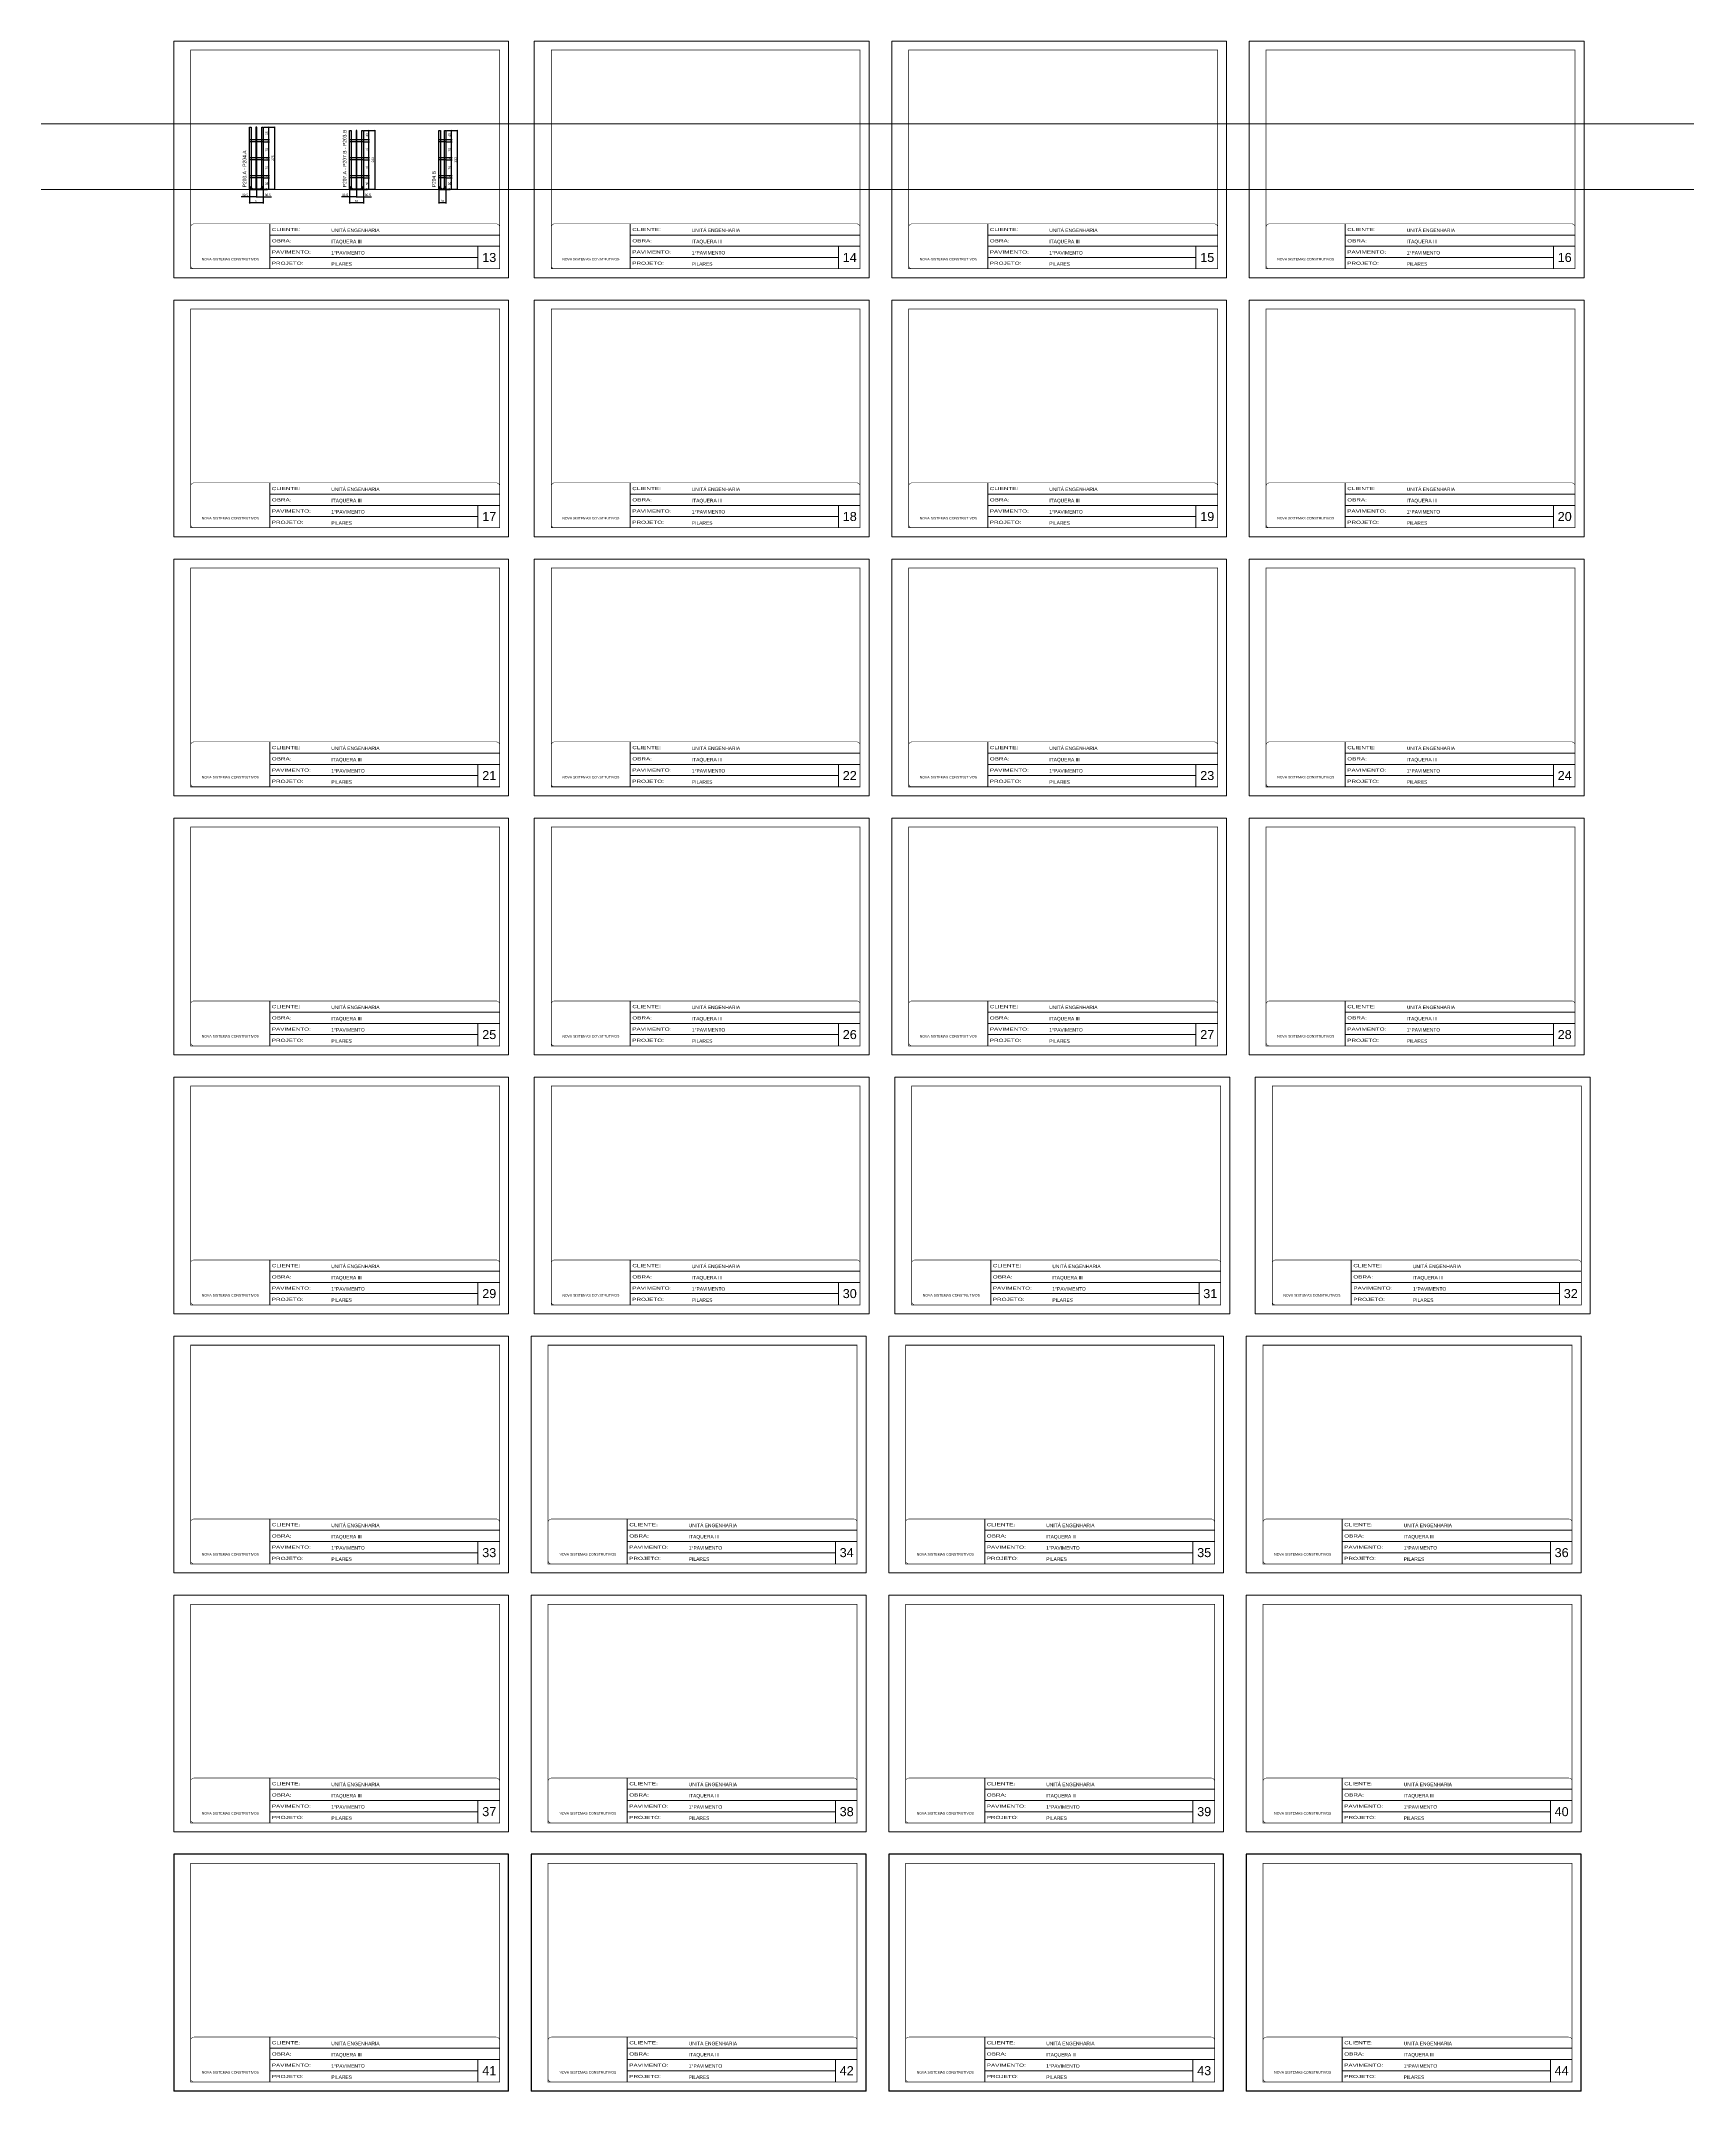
# Model space of a CAD drawing. Extents: x 2296 to 12463, y 760 to 16806.
# Drawn here: x 2296 to 9626, y 4205 to 13295 of the extents above; entities that cross this region are included whole.
import ezdxf

# ---------------------------------------------------------------- set-up
doc = ezdxf.new("R2010")
doc.units = 0
doc.linetypes.add('CONTINUO', pattern=[0])
doc.linetypes.add('DASHED', pattern=[0.75, 0.5, -0.25])
for name, color, linetype, lineweight in [('CARIMBO', 255, 'Continuous', 9), ('Folhas', 255, 'Continuous', 9), ('SARRAFO DE PRESSAO', 251, 'DASHED', 9)]:
    doc.layers.add(name, color=color, linetype=linetype, lineweight=lineweight)
for name, color, linetype in [('COTA', 241, 'Continuous'), ('NOMENCLATURA', 7, 'Continuous'), ('SARR_2.2x10', 60, 'Continuous'), ('SARR_2.2x7', 40, 'Continuous'), ('SARR_3.5x7', 81, 'Continuous'), ('SARR_7x7', 40, 'Continuous')]:
    doc.layers.add(name, color=color, linetype=linetype)
doc.layers.add('Laje_Perimetro', color=7, linetype='Continuous', plot=False)
doc.styles.add('ARIAL', font='arial.ttf')
doc.styles.add('ARIAL_NARROW', font='ARIALN.TTF', dxfattribs={"height": 0.2})
doc.styles.add('COTA TECNICA', font='techl___.ttf', dxfattribs={"height": 10})
doc.styles.add('Tecnologia', font='')
doc.styles.get('Tecnologia').set_extended_font_data('Forgotten Futurist')
doc.dimstyles.new('PAINEL', dxfattribs={"dimtxt": 10, "dimasz": 3, "dimexe": 3, "dimexo": 3, "dimgap": 3, "dimtad": 1, "dimdec": 1, "dimzin": 12, "dimdsep": 46, "dimtxsty": 'COTA TECNICA', "dimblk1": 'OBLIQUE', "dimblk2": 'OBLIQUE', "dimsah": 1, "dimcen": 0.9, "dimclrd": 4, "dimclre": 4, "dimclrt": 240, "dimadec": 1, "dimazin": 3, "dimtfac": 1, "dimtdec": 1, "dimtmove": 0, "dimatfit": 3, "dimfxl": 1, "dimtolj": 1, "dimtzin": 12, "dimarcsym": 0})
pattern_1 = [(0, (37233.1542, 22002.8548), (0, 3.4925), [2.54, -0.9525]), (90, (37233.1542, 22002.8548), (-3.4925, 2e-16), [2.54, -0.9525])]
pattern_2 = [(0, (37072.1342, 22002.8548), (0, 3.4925), [2.54, -0.9525]), (90, (37072.1342, 22002.8548), (-3.4925, 2e-16), [2.54, -0.9525])]
pattern_3 = [(0, (37599.2187, 22002.8548), (0, 3.4925), [2.54, -0.9525]), (90, (37599.2187, 22002.8548), (-3.4925, 2e-16), [2.54, -0.9525])]
pattern_4 = [(0, (37468.1987, 22002.8548), (0, 3.4925), [2.54, -0.9525]), (90, (37468.1987, 22002.8548), (-3.4925, 2e-16), [2.54, -0.9525])]
pattern_5 = [(0, (36789.206, 22002.8548), (0, 3.4925), [2.54, -0.9525]), (90, (36789.206, 22002.8548), (-3.4925, 2e-16), [2.54, -0.9525])]
pattern_6 = [(0, (36628.186, 22002.8548), (0, 3.4925), [2.54, -0.9525]), (90, (36628.186, 22002.8548), (-3.4925, 2e-16), [2.54, -0.9525])]

# ---------------------------------------------------------------- blocks, each defined once
blk = doc.blocks.new('9999999999')
at = {"color": 30, "linetype": 'CONTINUO'}
for p, q in [((98564.6, 34230.2), (98564.6, 34429.4)), ((98564.6, 34379.6), (99584, 34379.6)), ((98564.6, 34329.8), (99488, 34329.8)), ((98564.6, 34280), (99488, 34280)), ((99584, 34329.8), (99488, 34329.8)), ((99488, 34329.8), (99488, 34230.2))]:
    blk.add_line(p, q, dxfattribs=at)
at = {"color": 30, "linetype": 'CONTINUO', "const_width": 2}
blk.add_lwpolyline([(99584, 34230.2), (99584, 34414.4, 0.414214), (99569, 34429.4), (98229, 34429.4, 0.414214), (98214, 34414.4), (98214, 34245.2, 0.414214), (98229, 34230.2), (99584, 34230.2)], format="xyb", dxfattribs=at)
at = {"layer": 'Folhas'}
blk.add_lwpolyline([(98139, 34190.2), (99624, 34190.2), (99624, 35240.2), (98139, 35240.2)], close=True, dxfattribs=at)
at = {"layer": 'Folhas', "color": 30, "const_width": 3}
blk.add_lwpolyline([(98214, 34230.2), (99584, 34230.2), (99584, 35200.2), (98214, 35200.2)], close=True, dxfattribs=at)
at = {"color": 7, "linetype": 'Continuous', "ltscale": 5, "style": 'ARIAL'}
for s, height, p in [('UNITÁ ENGENHARIA', 15.483, (98837.7, 34393.1)), ('NOVA SISTEMAS CONSTRUTIVOS', 11.059, (98263.2, 34267.2)), ('1°PAVIMENTO', 15.483, (98837.7, 34293.5)), ('ITAQUERA III', 15.483, (98837.7, 34343.3)), ('PILARES', 15.48, (98837.7, 34243.7))]:
    blk.add_text(s, height=height, dxfattribs=at).set_placement(p)
at = {"layer": 'Folhas', "color": 7, "style": 'Tecnologia', "width": 1.5}
for s, p in [('OBRA:', (98573.7, 34347.3)), ('CLIENTE:', (98573.7, 34397.2)), ('PAVIMENTO:', (98573.7, 34297.5)), ('PROJETO:', (98573.7, 34247.7))]:
    blk.add_text(s, height=14, dxfattribs=at).set_placement(p)
blk = doc.blocks.new('_Oblique')
at = {"color": 0, "linetype": 'ByBlock', "lineweight": -2}
blk.add_line((-0.5, -0.5), (0.5, 0.5), dxfattribs=at)
blk = doc.blocks.new('*D1944')
at = {"layer": 'COTA', "color": 4, "lineweight": -2, "transparency": 16777216}
for p, q in [((3728.8, 12638.6), (3743.8, 12638.6)), ((3728.8, 12636.5), (3743.8, 12636.5)), ((3740.8, 12638.6), (3740.8, 12641.6)), ((3740.8, 12638.6), (3740.8, 12636.5)), ((3740.8, 12636.5), (3740.8, 12633.5))]:
    blk.add_line(p, q, dxfattribs=at)
at = {"layer": 'Defpoints', "color": 0, "transparency": 16777216}
for p in [(3725.8, 12638.6), (3725.8, 12636.5), (3740.8, 12636.5)]:
    blk.add_point(p, dxfattribs=at)
at = {"layer": 'COTA', "color": 4, "lineweight": -2, "transparency": 16777216, "xscale": 3, "yscale": 3, "zscale": 3}
for p, rotation in [((3740.8, 12638.6), 270), ((3740.8, 12636.5), 90)]:
    blk.add_blockref('_Oblique', p, dxfattribs=dict(at, rotation=rotation))
blk = doc.blocks.new('*D1945')
at = {"layer": 'COTA', "color": 4, "lineweight": -2, "transparency": 16777216}
for p, q in [((3728.8, 12688.7), (3752.9, 12688.7)), ((3728.8, 12638.7), (3752.9, 12638.7)), ((3749.9, 12638.7), (3749.9, 12688.7))]:
    blk.add_line(p, q, dxfattribs=at)
at = {"layer": 'Defpoints', "color": 0, "transparency": 16777216}
for p in [(3725.8, 12688.7), (3725.8, 12638.7), (3749.9, 12688.7)]:
    blk.add_point(p, dxfattribs=at)
at = {"layer": 'COTA', "color": 4, "lineweight": -2, "transparency": 16777216, "xscale": 3, "yscale": 3, "zscale": 3}
for p, rotation in [((3749.9, 12688.7), 90), ((3749.9, 12638.7), 270)]:
    blk.add_blockref('_Oblique', p, dxfattribs=dict(at, rotation=rotation))
at = {"layer": 'COTA', "color": 240, "transparency": 16777216, "insert": (3741.8, 12663.7), "char_height": 10, "attachment_point": 5, "rotation": 90, "style": 'COTA TECNICA'}
blk.add_mtext('\\A1;50', dxfattribs=at)
blk = doc.blocks.new('*D1946')
at = {"layer": 'COTA', "color": 4, "lineweight": -2, "transparency": 16777216}
for p, q in [((3728.8, 12698.7), (3752.9, 12698.7)), ((3728.8, 12688.7), (3752.9, 12688.7)), ((3749.9, 12688.7), (3749.9, 12698.7))]:
    blk.add_line(p, q, dxfattribs=at)
at = {"layer": 'Defpoints', "color": 0, "transparency": 16777216}
for p in [(3725.8, 12698.7), (3725.8, 12688.7), (3749.9, 12698.7)]:
    blk.add_point(p, dxfattribs=at)
at = {"layer": 'COTA', "color": 4, "lineweight": -2, "transparency": 16777216, "xscale": 3, "yscale": 3, "zscale": 3}
for p, rotation in [((3749.9, 12698.7), 90), ((3749.9, 12688.7), 270)]:
    blk.add_blockref('_Oblique', p, dxfattribs=dict(at, rotation=rotation))
at = {"layer": 'COTA', "color": 240, "transparency": 16777216, "insert": (3741.8, 12693.7), "char_height": 10, "attachment_point": 5, "rotation": 90, "style": 'COTA TECNICA'}
blk.add_mtext('\\A1;10', dxfattribs=at)
blk = doc.blocks.new('*D1947')
at = {"layer": 'COTA', "color": 4, "lineweight": -2, "transparency": 16777216}
for p, q in [((3728.8, 12768.7), (3752.9, 12768.7)), ((3749.9, 12698.7), (3749.9, 12768.7)), ((3731.8, 12698.7), (3752.9, 12698.7))]:
    blk.add_line(p, q, dxfattribs=at)
at = {"layer": 'Defpoints', "color": 0, "transparency": 16777216}
for p in [(3725.8, 12768.7), (3749.9, 12768.7), (3728.8, 12698.7)]:
    blk.add_point(p, dxfattribs=at)
at = {"layer": 'COTA', "color": 4, "lineweight": -2, "transparency": 16777216, "xscale": 3, "yscale": 3, "zscale": 3}
for p, rotation in [((3749.9, 12768.7), 90), ((3749.9, 12698.7), 270)]:
    blk.add_blockref('_Oblique', p, dxfattribs=dict(at, rotation=rotation))
at = {"layer": 'COTA', "color": 240, "transparency": 16777216, "insert": (3741.8, 12733.7), "char_height": 10, "attachment_point": 5, "rotation": 90, "style": 'COTA TECNICA'}
blk.add_mtext('\\A1;70', dxfattribs=at)
blk = doc.blocks.new('*D1948')
at = {"layer": 'COTA', "color": 4, "lineweight": -2, "transparency": 16777216}
for p, q in [((3728.8, 12778.7), (3752.9, 12778.7)), ((3728.8, 12768.7), (3752.9, 12768.7)), ((3749.9, 12768.7), (3749.9, 12778.7))]:
    blk.add_line(p, q, dxfattribs=at)
at = {"layer": 'Defpoints', "color": 0, "transparency": 16777216}
for p in [(3725.8, 12778.7), (3725.8, 12768.7), (3749.9, 12778.7)]:
    blk.add_point(p, dxfattribs=at)
at = {"layer": 'COTA', "color": 4, "lineweight": -2, "transparency": 16777216, "xscale": 3, "yscale": 3, "zscale": 3}
for p, rotation in [((3749.9, 12778.7), 90), ((3749.9, 12768.7), 270)]:
    blk.add_blockref('_Oblique', p, dxfattribs=dict(at, rotation=rotation))
at = {"layer": 'COTA', "color": 240, "transparency": 16777216, "insert": (3741.8, 12773.7), "char_height": 10, "attachment_point": 5, "rotation": 90, "style": 'COTA TECNICA'}
blk.add_mtext('\\A1;10', dxfattribs=at)
blk = doc.blocks.new('*D1949')
at = {"layer": 'COTA', "color": 4, "linetype": 'ByBlock', "lineweight": -2, "transparency": 16777216}
for p, q in [((3728.8, 12898.7), (3779, 12898.7)), ((3776, 12898.7), (3776, 12638.7)), ((3728.8, 12638.7), (3779, 12638.7))]:
    blk.add_line(p, q, dxfattribs=at)
at = {"layer": 'Defpoints', "color": 0, "linetype": 'ByBlock', "transparency": 16777216}
for p in [(3725.8, 12898.7), (3725.8, 12638.7), (3776, 12638.7)]:
    blk.add_point(p, dxfattribs=at)
at = {"layer": 'COTA', "color": 4, "linetype": 'ByBlock', "lineweight": -2, "transparency": 16777216, "xscale": 3, "yscale": 3, "zscale": 3}
for p, rotation in [((3776, 12898.7), 90), ((3776, 12638.7), 270)]:
    blk.add_blockref('_Oblique', p, dxfattribs=dict(at, rotation=rotation))
at = {"layer": 'COTA', "color": 240, "linetype": 'ByBlock', "transparency": 16777216, "insert": (3767.9, 12768.7), "char_height": 10, "attachment_point": 5, "rotation": 90, "style": 'COTA TECNICA'}
blk.add_mtext('\\A1;260', dxfattribs=at)
blk = doc.blocks.new('*D1952')
at = {"layer": 'COTA', "color": 4, "linetype": 'ByBlock', "lineweight": -2, "transparency": 16777216}
for p, q in [((3664.8, 12633.5), (3664.8, 12574.8)), ((3725.8, 12577.8), (3664.8, 12577.8)), ((3725.8, 12633.5), (3725.8, 12574.8))]:
    blk.add_line(p, q, dxfattribs=at)
at = {"layer": 'Defpoints', "color": 0, "linetype": 'ByBlock', "transparency": 16777216}
for p in [(3664.8, 12636.5), (3725.8, 12636.5), (3664.8, 12577.8)]:
    blk.add_point(p, dxfattribs=at)
at = {"layer": 'COTA', "color": 4, "linetype": 'ByBlock', "lineweight": -2, "transparency": 16777216, "xscale": 3, "yscale": 3, "zscale": 3, "rotation": 180}
blk.add_blockref('_Oblique', (3664.8, 12577.8), dxfattribs=at)
at = {"layer": 'COTA', "color": 4, "linetype": 'ByBlock', "lineweight": -2, "transparency": 16777216, "xscale": 3, "yscale": 3, "zscale": 3}
blk.add_blockref('_Oblique', (3725.8, 12577.8), dxfattribs=at)
at = {"layer": 'COTA', "color": 240, "linetype": 'ByBlock', "transparency": 16777216, "insert": (3695.3, 12585.9), "char_height": 10, "attachment_point": 5, "style": 'COTA TECNICA'}
blk.add_mtext('\\A1;61', dxfattribs=at)
blk = doc.blocks.new('*D1953')
at = {"layer": 'COTA', "color": 4, "linetype": 'ByBlock', "lineweight": -2, "transparency": 16777216}
for p, q in [((3695.3, 12635.7), (3695.3, 12601.7)), ((3695.3, 12604.7), (3725.8, 12604.7)), ((3725.8, 12633.5), (3725.8, 12601.7)), ((3725.8, 12604.7), (3762.4, 12604.7))]:
    blk.add_line(p, q, dxfattribs=at)
at = {"layer": 'Defpoints', "color": 0, "linetype": 'ByBlock', "transparency": 16777216}
for p in [(3695.3, 12638.7), (3725.8, 12636.5), (3725.8, 12604.7)]:
    blk.add_point(p, dxfattribs=at)
at = {"layer": 'COTA', "color": 4, "linetype": 'ByBlock', "lineweight": -2, "transparency": 16777216, "xscale": 3, "yscale": 3, "zscale": 3, "rotation": 180}
blk.add_blockref('_Oblique', (3695.3, 12604.7), dxfattribs=at)
at = {"layer": 'COTA', "color": 4, "linetype": 'ByBlock', "lineweight": -2, "transparency": 16777216, "xscale": 3, "yscale": 3, "zscale": 3}
blk.add_blockref('_Oblique', (3725.8, 12604.7), dxfattribs=at)
at = {"layer": 'COTA', "color": 240, "linetype": 'ByBlock', "transparency": 16777216, "insert": (3745.6, 12612.9), "char_height": 10, "attachment_point": 5, "style": 'COTA TECNICA'}
blk.add_mtext('\\A1;30.5', dxfattribs=at)
blk = doc.blocks.new('*D1954')
at = {"layer": 'COTA', "color": 4, "linetype": 'ByBlock', "lineweight": -2, "transparency": 16777216}
for p, q in [((3728.9, 12858.7), (3752.9, 12858.7)), ((3728.9, 12848.7), (3752.9, 12848.7)), ((3749.9, 12848.7), (3749.9, 12858.7))]:
    blk.add_line(p, q, dxfattribs=at)
at = {"layer": 'Defpoints', "color": 0, "linetype": 'ByBlock', "transparency": 16777216}
for p in [(3725.9, 12858.7), (3725.9, 12848.7), (3749.9, 12858.7)]:
    blk.add_point(p, dxfattribs=at)
at = {"layer": 'COTA', "color": 4, "linetype": 'ByBlock', "lineweight": -2, "transparency": 16777216, "xscale": 3, "yscale": 3, "zscale": 3}
for p, rotation in [((3749.9, 12858.7), 90), ((3749.9, 12848.7), 270)]:
    blk.add_blockref('_Oblique', p, dxfattribs=dict(at, rotation=rotation))
at = {"layer": 'COTA', "color": 240, "linetype": 'ByBlock', "transparency": 16777216, "insert": (3741.8, 12853.7), "char_height": 10, "attachment_point": 5, "rotation": 90, "style": 'COTA TECNICA'}
blk.add_mtext('\\A1;10', dxfattribs=at)
blk = doc.blocks.new('*D1950')
at = {"layer": 'COTA', "color": 4, "lineweight": -2, "transparency": 16777216}
for p, q in [((3695.3, 12635.7), (3695.3, 12601.7)), ((3664.8, 12604.7), (3628.2, 12604.7)), ((3664.8, 12633.5), (3664.8, 12601.7)), ((3695.3, 12604.7), (3664.8, 12604.7))]:
    blk.add_line(p, q, dxfattribs=at)
at = {"layer": 'Defpoints', "color": 0, "transparency": 16777216}
for p in [(3664.8, 12636.5), (3695.3, 12638.7), (3664.8, 12604.7)]:
    blk.add_point(p, dxfattribs=at)
at = {"layer": 'COTA', "color": 4, "lineweight": -2, "transparency": 16777216, "xscale": 3, "yscale": 3, "zscale": 3, "rotation": 180}
blk.add_blockref('_Oblique', (3664.8, 12604.7), dxfattribs=at)
at = {"layer": 'COTA', "color": 4, "lineweight": -2, "transparency": 16777216, "xscale": 3, "yscale": 3, "zscale": 3}
blk.add_blockref('_Oblique', (3695.3, 12604.7), dxfattribs=at)
at = {"layer": 'COTA', "color": 240, "transparency": 16777216, "insert": (3645, 12612.9), "char_height": 10, "attachment_point": 5, "style": 'COTA TECNICA'}
blk.add_mtext('\\A1;30.5', dxfattribs=at)
blk = doc.blocks.new('*D1943')
at = {"layer": 'COTA', "color": 4, "lineweight": -2, "transparency": 16777216}
for p, q in [((3728.9, 12848.7), (3752.9, 12848.7)), ((3749.9, 12778.7), (3749.9, 12848.7)), ((3728.8, 12778.7), (3752.9, 12778.7))]:
    blk.add_line(p, q, dxfattribs=at)
at = {"layer": 'Defpoints', "color": 0, "transparency": 16777216}
for p in [(3725.9, 12848.7), (3749.9, 12848.7), (3725.8, 12778.7)]:
    blk.add_point(p, dxfattribs=at)
at = {"layer": 'COTA', "color": 4, "lineweight": -2, "transparency": 16777216, "xscale": 3, "yscale": 3, "zscale": 3}
for p, rotation in [((3749.9, 12848.7), 90), ((3749.9, 12778.7), 270)]:
    blk.add_blockref('_Oblique', p, dxfattribs=dict(at, rotation=rotation))
at = {"layer": 'COTA', "color": 240, "transparency": 16777216, "insert": (3741.8, 12813.7), "char_height": 10, "attachment_point": 5, "rotation": 90, "style": 'COTA TECNICA'}
blk.add_mtext('\\A1;70', dxfattribs=at)
blk = doc.blocks.new('*D1951')
at = {"layer": 'COTA', "color": 4, "lineweight": -2, "transparency": 16777216}
for p, q in [((3728.8, 12898.7), (3752.9, 12898.7)), ((3728.9, 12858.7), (3752.9, 12858.7)), ((3749.9, 12858.7), (3749.9, 12898.7))]:
    blk.add_line(p, q, dxfattribs=at)
at = {"layer": 'Defpoints', "color": 0, "transparency": 16777216}
for p in [(3725.8, 12898.7), (3725.9, 12858.7), (3749.9, 12898.7)]:
    blk.add_point(p, dxfattribs=at)
at = {"layer": 'COTA', "color": 4, "lineweight": -2, "transparency": 16777216, "xscale": 3, "yscale": 3, "zscale": 3}
for p, rotation in [((3749.9, 12898.7), 90), ((3749.9, 12858.7), 270)]:
    blk.add_blockref('_Oblique', p, dxfattribs=dict(at, rotation=rotation))
at = {"layer": 'COTA', "color": 240, "transparency": 16777216, "insert": (3741.8, 12878.7), "char_height": 10, "attachment_point": 5, "rotation": 90, "style": 'COTA TECNICA'}
blk.add_mtext('\\A1;40', dxfattribs=at)
blk = doc.blocks.new('*D1955')
at = {"layer": 'COTA', "color": 4, "lineweight": -2, "transparency": 16777216}
for p, q in [((4094.9, 12638.6), (4109.9, 12638.6)), ((4094.9, 12636.5), (4109.9, 12636.5)), ((4106.9, 12638.6), (4106.9, 12641.6)), ((4106.9, 12638.6), (4106.9, 12636.5)), ((4106.9, 12636.5), (4106.9, 12633.5))]:
    blk.add_line(p, q, dxfattribs=at)
at = {"layer": 'Defpoints', "color": 0, "transparency": 16777216}
for p in [(4091.9, 12638.6), (4091.9, 12636.5), (4106.9, 12636.5)]:
    blk.add_point(p, dxfattribs=at)
at = {"layer": 'COTA', "color": 4, "lineweight": -2, "transparency": 16777216, "xscale": 3, "yscale": 3, "zscale": 3}
for p, rotation in [((4106.9, 12638.6), 270), ((4106.9, 12636.5), 90)]:
    blk.add_blockref('_Oblique', p, dxfattribs=dict(at, rotation=rotation))
blk = doc.blocks.new('*D1956')
at = {"layer": 'COTA', "color": 4, "lineweight": -2, "transparency": 16777216}
for p, q in [((4094.9, 12688.7), (4119, 12688.7)), ((4094.9, 12638.7), (4119, 12638.7)), ((4116, 12638.7), (4116, 12688.7))]:
    blk.add_line(p, q, dxfattribs=at)
at = {"layer": 'Defpoints', "color": 0, "transparency": 16777216}
for p in [(4091.9, 12688.7), (4091.9, 12638.7), (4116, 12688.7)]:
    blk.add_point(p, dxfattribs=at)
at = {"layer": 'COTA', "color": 4, "lineweight": -2, "transparency": 16777216, "xscale": 3, "yscale": 3, "zscale": 3}
for p, rotation in [((4116, 12688.7), 90), ((4116, 12638.7), 270)]:
    blk.add_blockref('_Oblique', p, dxfattribs=dict(at, rotation=rotation))
at = {"layer": 'COTA', "color": 240, "transparency": 16777216, "insert": (4107.9, 12663.7), "char_height": 10, "attachment_point": 5, "rotation": 90, "style": 'COTA TECNICA'}
blk.add_mtext('\\A1;50', dxfattribs=at)
blk = doc.blocks.new('*D1957')
at = {"layer": 'COTA', "color": 4, "lineweight": -2, "transparency": 16777216}
for p, q in [((4094.9, 12698.7), (4119, 12698.7)), ((4094.9, 12688.7), (4119, 12688.7)), ((4116, 12688.7), (4116, 12698.7))]:
    blk.add_line(p, q, dxfattribs=at)
at = {"layer": 'Defpoints', "color": 0, "transparency": 16777216}
for p in [(4091.9, 12698.7), (4091.9, 12688.7), (4116, 12698.7)]:
    blk.add_point(p, dxfattribs=at)
at = {"layer": 'COTA', "color": 4, "lineweight": -2, "transparency": 16777216, "xscale": 3, "yscale": 3, "zscale": 3}
for p, rotation in [((4116, 12698.7), 90), ((4116, 12688.7), 270)]:
    blk.add_blockref('_Oblique', p, dxfattribs=dict(at, rotation=rotation))
at = {"layer": 'COTA', "color": 240, "transparency": 16777216, "insert": (4107.9, 12693.7), "char_height": 10, "attachment_point": 5, "rotation": 90, "style": 'COTA TECNICA'}
blk.add_mtext('\\A1;10', dxfattribs=at)
blk = doc.blocks.new('*D1958')
at = {"layer": 'COTA', "color": 4, "lineweight": -2, "transparency": 16777216}
for p, q in [((4094.9, 12768.7), (4119, 12768.7)), ((4116, 12698.7), (4116, 12768.7)), ((4097.9, 12698.7), (4119, 12698.7))]:
    blk.add_line(p, q, dxfattribs=at)
at = {"layer": 'Defpoints', "color": 0, "transparency": 16777216}
for p in [(4091.9, 12768.7), (4116, 12768.7), (4094.9, 12698.7)]:
    blk.add_point(p, dxfattribs=at)
at = {"layer": 'COTA', "color": 4, "lineweight": -2, "transparency": 16777216, "xscale": 3, "yscale": 3, "zscale": 3}
for p, rotation in [((4116, 12768.7), 90), ((4116, 12698.7), 270)]:
    blk.add_blockref('_Oblique', p, dxfattribs=dict(at, rotation=rotation))
at = {"layer": 'COTA', "color": 240, "transparency": 16777216, "insert": (4107.9, 12733.7), "char_height": 10, "attachment_point": 5, "rotation": 90, "style": 'COTA TECNICA'}
blk.add_mtext('\\A1;70', dxfattribs=at)
blk = doc.blocks.new('*D1959')
at = {"layer": 'COTA', "color": 4, "lineweight": -2, "transparency": 16777216}
for p, q in [((4094.9, 12778.7), (4119, 12778.7)), ((4094.9, 12768.7), (4119, 12768.7)), ((4116, 12768.7), (4116, 12778.7))]:
    blk.add_line(p, q, dxfattribs=at)
at = {"layer": 'Defpoints', "color": 0, "transparency": 16777216}
for p in [(4091.9, 12778.7), (4091.9, 12768.7), (4116, 12778.7)]:
    blk.add_point(p, dxfattribs=at)
at = {"layer": 'COTA', "color": 4, "lineweight": -2, "transparency": 16777216, "xscale": 3, "yscale": 3, "zscale": 3}
for p, rotation in [((4116, 12778.7), 90), ((4116, 12768.7), 270)]:
    blk.add_blockref('_Oblique', p, dxfattribs=dict(at, rotation=rotation))
at = {"layer": 'COTA', "color": 240, "transparency": 16777216, "insert": (4107.9, 12773.7), "char_height": 10, "attachment_point": 5, "rotation": 90, "style": 'COTA TECNICA'}
blk.add_mtext('\\A1;10', dxfattribs=at)
blk = doc.blocks.new('*D1960')
at = {"layer": 'COTA', "color": 4, "linetype": 'ByBlock', "lineweight": -2, "transparency": 16777216}
for p, q in [((4094.9, 12898.7), (4145, 12898.7)), ((4142, 12898.7), (4142, 12638.7)), ((4094.9, 12638.7), (4145, 12638.7))]:
    blk.add_line(p, q, dxfattribs=at)
at = {"layer": 'Defpoints', "color": 0, "linetype": 'ByBlock', "transparency": 16777216}
for p in [(4091.9, 12898.7), (4091.9, 12638.7), (4142, 12638.7)]:
    blk.add_point(p, dxfattribs=at)
at = {"layer": 'COTA', "color": 4, "linetype": 'ByBlock', "lineweight": -2, "transparency": 16777216, "xscale": 3, "yscale": 3, "zscale": 3}
for p, rotation in [((4142, 12898.7), 90), ((4142, 12638.7), 270)]:
    blk.add_blockref('_Oblique', p, dxfattribs=dict(at, rotation=rotation))
at = {"layer": 'COTA', "color": 240, "linetype": 'ByBlock', "transparency": 16777216, "insert": (4133.9, 12768.7), "char_height": 10, "attachment_point": 5, "rotation": 90, "style": 'COTA TECNICA'}
blk.add_mtext('\\A1;260', dxfattribs=at)
blk = doc.blocks.new('*D1964')
at = {"layer": 'COTA', "color": 4, "linetype": 'ByBlock', "lineweight": -2, "transparency": 16777216}
for p, q in [((4060.9, 12633.5), (4060.9, 12574.8)), ((4091.9, 12577.8), (4060.9, 12577.8)), ((4091.9, 12633.5), (4091.9, 12574.8))]:
    blk.add_line(p, q, dxfattribs=at)
at = {"layer": 'Defpoints', "color": 0, "linetype": 'ByBlock', "transparency": 16777216}
for p in [(4060.9, 12636.5), (4091.9, 12636.5), (4060.9, 12577.8)]:
    blk.add_point(p, dxfattribs=at)
at = {"layer": 'COTA', "color": 4, "linetype": 'ByBlock', "lineweight": -2, "transparency": 16777216, "xscale": 3, "yscale": 3, "zscale": 3, "rotation": 180}
blk.add_blockref('_Oblique', (4060.9, 12577.8), dxfattribs=at)
at = {"layer": 'COTA', "color": 4, "linetype": 'ByBlock', "lineweight": -2, "transparency": 16777216, "xscale": 3, "yscale": 3, "zscale": 3}
blk.add_blockref('_Oblique', (4091.9, 12577.8), dxfattribs=at)
at = {"layer": 'COTA', "color": 240, "linetype": 'ByBlock', "transparency": 16777216, "insert": (4076.4, 12586), "char_height": 10, "attachment_point": 5, "style": 'COTA TECNICA'}
blk.add_mtext('\\A1;31', dxfattribs=at)
blk = doc.blocks.new('*D1965')
at = {"layer": 'COTA', "color": 4, "linetype": 'ByBlock', "lineweight": -2, "transparency": 16777216}
for p, q in [((4094.9, 12858.7), (4119, 12858.7)), ((4094.9, 12848.7), (4119, 12848.7)), ((4116, 12848.7), (4116, 12858.7))]:
    blk.add_line(p, q, dxfattribs=at)
at = {"layer": 'Defpoints', "color": 0, "linetype": 'ByBlock', "transparency": 16777216}
for p in [(4091.9, 12858.7), (4091.9, 12848.7), (4116, 12858.7)]:
    blk.add_point(p, dxfattribs=at)
at = {"layer": 'COTA', "color": 4, "linetype": 'ByBlock', "lineweight": -2, "transparency": 16777216, "xscale": 3, "yscale": 3, "zscale": 3}
for p, rotation in [((4116, 12858.7), 90), ((4116, 12848.7), 270)]:
    blk.add_blockref('_Oblique', p, dxfattribs=dict(at, rotation=rotation))
at = {"layer": 'COTA', "color": 240, "linetype": 'ByBlock', "transparency": 16777216, "insert": (4107.9, 12853.7), "char_height": 10, "attachment_point": 5, "rotation": 90, "style": 'COTA TECNICA'}
blk.add_mtext('\\A1;10', dxfattribs=at)
blk = doc.blocks.new('*D1966')
at = {"layer": 'COTA', "color": 4, "lineweight": -2, "transparency": 16777216}
for p, q in [((4094.9, 12848.7), (4119, 12848.7)), ((4116, 12778.7), (4116, 12848.7)), ((4094.9, 12778.7), (4119, 12778.7))]:
    blk.add_line(p, q, dxfattribs=at)
at = {"layer": 'Defpoints', "color": 0, "transparency": 16777216}
for p in [(4091.9, 12848.7), (4116, 12848.7), (4091.9, 12778.7)]:
    blk.add_point(p, dxfattribs=at)
at = {"layer": 'COTA', "color": 4, "lineweight": -2, "transparency": 16777216, "xscale": 3, "yscale": 3, "zscale": 3}
for p, rotation in [((4116, 12848.7), 90), ((4116, 12778.7), 270)]:
    blk.add_blockref('_Oblique', p, dxfattribs=dict(at, rotation=rotation))
at = {"layer": 'COTA', "color": 240, "transparency": 16777216, "insert": (4107.9, 12813.7), "char_height": 10, "attachment_point": 5, "rotation": 90, "style": 'COTA TECNICA'}
blk.add_mtext('\\A1;70', dxfattribs=at)
blk = doc.blocks.new('*D1967')
at = {"layer": 'COTA', "color": 4, "lineweight": -2, "transparency": 16777216}
for p, q in [((4094.9, 12898.7), (4119, 12898.7)), ((4094.9, 12858.7), (4119, 12858.7)), ((4116, 12858.7), (4116, 12898.7))]:
    blk.add_line(p, q, dxfattribs=at)
at = {"layer": 'Defpoints', "color": 0, "transparency": 16777216}
for p in [(4091.9, 12898.7), (4091.9, 12858.7), (4116, 12898.7)]:
    blk.add_point(p, dxfattribs=at)
at = {"layer": 'COTA', "color": 4, "lineweight": -2, "transparency": 16777216, "xscale": 3, "yscale": 3, "zscale": 3}
for p, rotation in [((4116, 12898.7), 90), ((4116, 12858.7), 270)]:
    blk.add_blockref('_Oblique', p, dxfattribs=dict(at, rotation=rotation))
at = {"layer": 'COTA', "color": 240, "transparency": 16777216, "insert": (4107.9, 12878.7), "char_height": 10, "attachment_point": 5, "rotation": 90, "style": 'COTA TECNICA'}
blk.add_mtext('\\A1;40', dxfattribs=at)
blk = doc.blocks.new('*D1975')
at = {"layer": 'COTA', "color": 4, "lineweight": -2, "transparency": 16777216}
for p, q in [((3284.9, 12638.6), (3299.9, 12638.6)), ((3284.9, 12636.5), (3299.9, 12636.5)), ((3296.9, 12638.6), (3296.9, 12641.6)), ((3296.9, 12638.6), (3296.9, 12636.5)), ((3296.9, 12636.5), (3296.9, 12633.5))]:
    blk.add_line(p, q, dxfattribs=at)
at = {"layer": 'Defpoints', "color": 0, "transparency": 16777216}
for p in [(3281.9, 12638.6), (3281.9, 12636.5), (3296.9, 12636.5)]:
    blk.add_point(p, dxfattribs=at)
at = {"layer": 'COTA', "color": 4, "lineweight": -2, "transparency": 16777216, "xscale": 3, "yscale": 3, "zscale": 3}
for p, rotation in [((3296.9, 12638.6), 270), ((3296.9, 12636.5), 90)]:
    blk.add_blockref('_Oblique', p, dxfattribs=dict(at, rotation=rotation))
blk = doc.blocks.new('*D1968')
at = {"layer": 'COTA', "color": 4, "lineweight": -2, "transparency": 16777216}
for p, q in [((3284.9, 12688.7), (3309, 12688.7)), ((3284.9, 12638.7), (3309, 12638.7)), ((3306, 12638.7), (3306, 12688.7))]:
    blk.add_line(p, q, dxfattribs=at)
at = {"layer": 'Defpoints', "color": 0, "transparency": 16777216}
for p in [(3281.9, 12688.7), (3281.9, 12638.7), (3306, 12688.7)]:
    blk.add_point(p, dxfattribs=at)
at = {"layer": 'COTA', "color": 4, "lineweight": -2, "transparency": 16777216, "xscale": 3, "yscale": 3, "zscale": 3}
for p, rotation in [((3306, 12688.7), 90), ((3306, 12638.7), 270)]:
    blk.add_blockref('_Oblique', p, dxfattribs=dict(at, rotation=rotation))
at = {"layer": 'COTA', "color": 240, "transparency": 16777216, "insert": (3297.9, 12663.7), "char_height": 10, "attachment_point": 5, "rotation": 90, "style": 'COTA TECNICA'}
blk.add_mtext('\\A1;50', dxfattribs=at)
blk = doc.blocks.new('*D1969')
at = {"layer": 'COTA', "color": 4, "lineweight": -2, "transparency": 16777216}
for p, q in [((3284.9, 12698.7), (3309, 12698.7)), ((3284.9, 12688.7), (3309, 12688.7)), ((3306, 12688.7), (3306, 12698.7))]:
    blk.add_line(p, q, dxfattribs=at)
at = {"layer": 'Defpoints', "color": 0, "transparency": 16777216}
for p in [(3281.9, 12698.7), (3281.9, 12688.7), (3306, 12698.7)]:
    blk.add_point(p, dxfattribs=at)
at = {"layer": 'COTA', "color": 4, "lineweight": -2, "transparency": 16777216, "xscale": 3, "yscale": 3, "zscale": 3}
for p, rotation in [((3306, 12698.7), 90), ((3306, 12688.7), 270)]:
    blk.add_blockref('_Oblique', p, dxfattribs=dict(at, rotation=rotation))
at = {"layer": 'COTA', "color": 240, "transparency": 16777216, "insert": (3297.9, 12693.7), "char_height": 10, "attachment_point": 5, "rotation": 90, "style": 'COTA TECNICA'}
blk.add_mtext('\\A1;10', dxfattribs=at)
blk = doc.blocks.new('*D1970')
at = {"layer": 'COTA', "color": 4, "lineweight": -2, "transparency": 16777216}
for p, q in [((3284.9, 12768.7), (3309, 12768.7)), ((3306, 12698.7), (3306, 12768.7)), ((3287.9, 12698.7), (3309, 12698.7))]:
    blk.add_line(p, q, dxfattribs=at)
at = {"layer": 'Defpoints', "color": 0, "transparency": 16777216}
for p in [(3281.9, 12768.7), (3306, 12768.7), (3284.9, 12698.7)]:
    blk.add_point(p, dxfattribs=at)
at = {"layer": 'COTA', "color": 4, "lineweight": -2, "transparency": 16777216, "xscale": 3, "yscale": 3, "zscale": 3}
for p, rotation in [((3306, 12768.7), 90), ((3306, 12698.7), 270)]:
    blk.add_blockref('_Oblique', p, dxfattribs=dict(at, rotation=rotation))
at = {"layer": 'COTA', "color": 240, "transparency": 16777216, "insert": (3297.9, 12733.7), "char_height": 10, "attachment_point": 5, "rotation": 90, "style": 'COTA TECNICA'}
blk.add_mtext('\\A1;70', dxfattribs=at)
blk = doc.blocks.new('*D1971')
at = {"layer": 'COTA', "color": 4, "lineweight": -2, "transparency": 16777216}
for p, q in [((3284.9, 12778.7), (3309, 12778.7)), ((3284.9, 12768.7), (3309, 12768.7)), ((3306, 12768.7), (3306, 12778.7))]:
    blk.add_line(p, q, dxfattribs=at)
at = {"layer": 'Defpoints', "color": 0, "transparency": 16777216}
for p in [(3281.9, 12778.7), (3281.9, 12768.7), (3306, 12778.7)]:
    blk.add_point(p, dxfattribs=at)
at = {"layer": 'COTA', "color": 4, "lineweight": -2, "transparency": 16777216, "xscale": 3, "yscale": 3, "zscale": 3}
for p, rotation in [((3306, 12778.7), 90), ((3306, 12768.7), 270)]:
    blk.add_blockref('_Oblique', p, dxfattribs=dict(at, rotation=rotation))
at = {"layer": 'COTA', "color": 240, "transparency": 16777216, "insert": (3297.9, 12773.7), "char_height": 10, "attachment_point": 5, "rotation": 90, "style": 'COTA TECNICA'}
blk.add_mtext('\\A1;10', dxfattribs=at)
blk = doc.blocks.new('*D1972')
at = {"layer": 'COTA', "color": 4, "linetype": 'ByBlock', "lineweight": -2, "transparency": 16777216}
for p, q in [((3284.9, 12913.7), (3335, 12913.7)), ((3332, 12913.7), (3332, 12638.7)), ((3284.9, 12638.7), (3335, 12638.7))]:
    blk.add_line(p, q, dxfattribs=at)
at = {"layer": 'Defpoints', "color": 0, "linetype": 'ByBlock', "transparency": 16777216}
for p in [(3281.9, 12913.7), (3281.9, 12638.7), (3332, 12638.7)]:
    blk.add_point(p, dxfattribs=at)
at = {"layer": 'COTA', "color": 4, "linetype": 'ByBlock', "lineweight": -2, "transparency": 16777216, "xscale": 3, "yscale": 3, "zscale": 3}
for p, rotation in [((3332, 12913.7), 90), ((3332, 12638.7), 270)]:
    blk.add_blockref('_Oblique', p, dxfattribs=dict(at, rotation=rotation))
at = {"layer": 'COTA', "color": 240, "linetype": 'ByBlock', "transparency": 16777216, "insert": (3323.9, 12776.2), "char_height": 10, "attachment_point": 5, "rotation": 90, "style": 'COTA TECNICA'}
blk.add_mtext('\\A1;275', dxfattribs=at)
blk = doc.blocks.new('*D1976')
at = {"layer": 'COTA', "color": 4, "linetype": 'ByBlock', "lineweight": -2, "transparency": 16777216}
for p, q in [((3220.9, 12633.5), (3220.9, 12574.8)), ((3281.9, 12577.8), (3220.9, 12577.8)), ((3281.9, 12633.5), (3281.9, 12574.8))]:
    blk.add_line(p, q, dxfattribs=at)
at = {"layer": 'Defpoints', "color": 0, "linetype": 'ByBlock', "transparency": 16777216}
for p in [(3220.9, 12636.5), (3281.9, 12636.5), (3220.9, 12577.8)]:
    blk.add_point(p, dxfattribs=at)
at = {"layer": 'COTA', "color": 4, "linetype": 'ByBlock', "lineweight": -2, "transparency": 16777216, "xscale": 3, "yscale": 3, "zscale": 3, "rotation": 180}
blk.add_blockref('_Oblique', (3220.9, 12577.8), dxfattribs=at)
at = {"layer": 'COTA', "color": 4, "linetype": 'ByBlock', "lineweight": -2, "transparency": 16777216, "xscale": 3, "yscale": 3, "zscale": 3}
blk.add_blockref('_Oblique', (3281.9, 12577.8), dxfattribs=at)
at = {"layer": 'COTA', "color": 240, "linetype": 'ByBlock', "transparency": 16777216, "insert": (3251.4, 12585.9), "char_height": 10, "attachment_point": 5, "style": 'COTA TECNICA'}
blk.add_mtext('\\A1;61', dxfattribs=at)
blk = doc.blocks.new('*D1977')
at = {"layer": 'COTA', "color": 4, "linetype": 'ByBlock', "lineweight": -2, "transparency": 16777216}
for p, q in [((3251.4, 12635.7), (3251.4, 12601.7)), ((3251.4, 12604.7), (3281.9, 12604.7)), ((3281.9, 12633.5), (3281.9, 12601.7)), ((3281.9, 12604.7), (3318.5, 12604.7))]:
    blk.add_line(p, q, dxfattribs=at)
at = {"layer": 'Defpoints', "color": 0, "linetype": 'ByBlock', "transparency": 16777216}
for p in [(3251.4, 12638.7), (3281.9, 12636.5), (3281.9, 12604.7)]:
    blk.add_point(p, dxfattribs=at)
at = {"layer": 'COTA', "color": 4, "linetype": 'ByBlock', "lineweight": -2, "transparency": 16777216, "xscale": 3, "yscale": 3, "zscale": 3, "rotation": 180}
blk.add_blockref('_Oblique', (3251.4, 12604.7), dxfattribs=at)
at = {"layer": 'COTA', "color": 4, "linetype": 'ByBlock', "lineweight": -2, "transparency": 16777216, "xscale": 3, "yscale": 3, "zscale": 3}
blk.add_blockref('_Oblique', (3281.9, 12604.7), dxfattribs=at)
at = {"layer": 'COTA', "color": 240, "linetype": 'ByBlock', "transparency": 16777216, "insert": (3301.7, 12612.9), "char_height": 10, "attachment_point": 5, "style": 'COTA TECNICA'}
blk.add_mtext('\\A1;30.5', dxfattribs=at)
blk = doc.blocks.new('*D1978')
at = {"layer": 'COTA', "color": 4, "linetype": 'ByBlock', "lineweight": -2, "transparency": 16777216}
for p, q in [((3284.9, 12858.7), (3309, 12858.7)), ((3284.9, 12848.7), (3309, 12848.7)), ((3306, 12848.7), (3306, 12858.7))]:
    blk.add_line(p, q, dxfattribs=at)
at = {"layer": 'Defpoints', "color": 0, "linetype": 'ByBlock', "transparency": 16777216}
for p in [(3281.9, 12858.7), (3281.9, 12848.7), (3306, 12858.7)]:
    blk.add_point(p, dxfattribs=at)
at = {"layer": 'COTA', "color": 4, "linetype": 'ByBlock', "lineweight": -2, "transparency": 16777216, "xscale": 3, "yscale": 3, "zscale": 3}
for p, rotation in [((3306, 12858.7), 90), ((3306, 12848.7), 270)]:
    blk.add_blockref('_Oblique', p, dxfattribs=dict(at, rotation=rotation))
at = {"layer": 'COTA', "color": 240, "linetype": 'ByBlock', "transparency": 16777216, "insert": (3297.9, 12853.7), "char_height": 10, "attachment_point": 5, "rotation": 90, "style": 'COTA TECNICA'}
blk.add_mtext('\\A1;10', dxfattribs=at)
blk = doc.blocks.new('*D1973')
at = {"layer": 'COTA', "color": 4, "lineweight": -2, "transparency": 16777216}
for p, q in [((3251.4, 12635.7), (3251.4, 12601.7)), ((3220.9, 12604.7), (3184.3, 12604.7)), ((3220.9, 12633.5), (3220.9, 12601.7)), ((3251.4, 12604.7), (3220.9, 12604.7))]:
    blk.add_line(p, q, dxfattribs=at)
at = {"layer": 'Defpoints', "color": 0, "transparency": 16777216}
for p in [(3220.9, 12636.5), (3251.4, 12638.7), (3220.9, 12604.7)]:
    blk.add_point(p, dxfattribs=at)
at = {"layer": 'COTA', "color": 4, "lineweight": -2, "transparency": 16777216, "xscale": 3, "yscale": 3, "zscale": 3, "rotation": 180}
blk.add_blockref('_Oblique', (3220.9, 12604.7), dxfattribs=at)
at = {"layer": 'COTA', "color": 4, "lineweight": -2, "transparency": 16777216, "xscale": 3, "yscale": 3, "zscale": 3}
blk.add_blockref('_Oblique', (3251.4, 12604.7), dxfattribs=at)
at = {"layer": 'COTA', "color": 240, "transparency": 16777216, "insert": (3201.1, 12612.9), "char_height": 10, "attachment_point": 5, "style": 'COTA TECNICA'}
blk.add_mtext('\\A1;30.5', dxfattribs=at)
blk = doc.blocks.new('*D1974')
at = {"layer": 'COTA', "color": 4, "lineweight": -2, "transparency": 16777216}
for p, q in [((3284.9, 12848.7), (3309, 12848.7)), ((3306, 12778.7), (3306, 12848.7)), ((3284.9, 12778.7), (3309, 12778.7))]:
    blk.add_line(p, q, dxfattribs=at)
at = {"layer": 'Defpoints', "color": 0, "transparency": 16777216}
for p in [(3281.9, 12848.7), (3306, 12848.7), (3281.9, 12778.7)]:
    blk.add_point(p, dxfattribs=at)
at = {"layer": 'COTA', "color": 4, "lineweight": -2, "transparency": 16777216, "xscale": 3, "yscale": 3, "zscale": 3}
for p, rotation in [((3306, 12848.7), 90), ((3306, 12778.7), 270)]:
    blk.add_blockref('_Oblique', p, dxfattribs=dict(at, rotation=rotation))
at = {"layer": 'COTA', "color": 240, "transparency": 16777216, "insert": (3297.9, 12813.7), "char_height": 10, "attachment_point": 5, "rotation": 90, "style": 'COTA TECNICA'}
blk.add_mtext('\\A1;70', dxfattribs=at)
blk = doc.blocks.new('*D1979')
at = {"layer": 'COTA', "color": 4, "lineweight": -2, "transparency": 16777216}
for p, q in [((3284.9, 12913.7), (3309, 12913.7)), ((3306, 12858.7), (3306, 12913.7)), ((3284.9, 12858.7), (3309, 12858.7))]:
    blk.add_line(p, q, dxfattribs=at)
at = {"layer": 'Defpoints', "color": 0, "transparency": 16777216}
for p in [(3281.9, 12913.7), (3306, 12913.7), (3281.9, 12858.7)]:
    blk.add_point(p, dxfattribs=at)
at = {"layer": 'COTA', "color": 4, "lineweight": -2, "transparency": 16777216, "xscale": 3, "yscale": 3, "zscale": 3}
for p, rotation in [((3306, 12913.7), 90), ((3306, 12858.7), 270)]:
    blk.add_blockref('_Oblique', p, dxfattribs=dict(at, rotation=rotation))
at = {"layer": 'COTA', "color": 240, "transparency": 16777216, "insert": (3297.9, 12886.2), "char_height": 10, "attachment_point": 5, "rotation": 90, "style": 'COTA TECNICA'}
blk.add_mtext('\\A1;55', dxfattribs=at)

msp = doc.modelspace()

# ---------------------------------------------------------------- hatches: boundary and pattern name
at = {"layer": 'SARR_2.2x10'}
h = msp.add_hatch(dxfattribs=at)
h.set_pattern_fill('ANGLE', color=256, scale=0.5)
h.set_pattern_definition(pattern_6)
h.paths.add_polyline_path([(3227.88, 12644.5), (3220.88, 12651.49), (3220.88, 12638.7), (3227.88, 12638.7)])
h = msp.add_hatch(dxfattribs=at)
h.set_pattern_fill('ANGLE', color=256, scale=0.5)
h.set_pattern_definition(pattern_6)
h.paths.add_polyline_path([(3233.68, 12638.7), (3220.88, 12638.7), (3220.88, 12636.5), (3235.88, 12636.5)])
h = msp.add_hatch(dxfattribs=at)
h.set_pattern_fill('ANGLE', color=256, scale=0.5)
h.set_pattern_definition(pattern_6)
h.paths.add_polyline_path([(3227.88, 12644.5), (3227.88, 12638.7), (3233.68, 12638.7)])
h = msp.add_hatch(dxfattribs=at)
h.set_pattern_fill('ANGLE', color=256, scale=0.5)
h.set_pattern_definition(pattern_5)
h.paths.add_polyline_path([(3269.08, 12638.7), (3281.88, 12638.7), (3281.88, 12636.5), (3266.88, 12636.5)])
h = msp.add_hatch(dxfattribs=at)
h.set_pattern_fill('ANGLE', color=256, scale=0.5)
h.set_pattern_definition(pattern_5)
h.paths.add_polyline_path([(3274.88, 12644.5), (3274.88, 12638.7), (3269.08, 12638.7)])
h = msp.add_hatch(dxfattribs=at)
h.set_pattern_fill('ANGLE', color=256, scale=0.5)
h.set_pattern_definition(pattern_5)
h.paths.add_polyline_path([(3274.88, 12644.5), (3281.88, 12651.49), (3281.88, 12638.7), (3274.88, 12638.7)])
h = msp.add_hatch(dxfattribs=at)
h.set_pattern_fill('ANGLE', color=256, scale=0.5)
h.set_pattern_definition(pattern_2)
h.paths.add_polyline_path([(3671.83, 12644.5), (3664.83, 12651.49), (3664.83, 12638.7), (3671.83, 12638.7)])
h = msp.add_hatch(dxfattribs=at)
h.set_pattern_fill('ANGLE', color=256, scale=0.5)
h.set_pattern_definition(pattern_2)
h.paths.add_polyline_path([(3677.63, 12638.7), (3664.83, 12638.7), (3664.83, 12636.5), (3679.83, 12636.5)])
h = msp.add_hatch(dxfattribs=at)
h.set_pattern_fill('ANGLE', color=256, scale=0.5)
h.set_pattern_definition(pattern_2)
h.paths.add_polyline_path([(3671.83, 12644.5), (3671.83, 12638.7), (3677.63, 12638.7)])
h = msp.add_hatch(dxfattribs=at)
h.set_pattern_fill('ANGLE', color=256, scale=0.5)
h.set_pattern_definition(pattern_1)
h.paths.add_polyline_path([(3713.03, 12638.7), (3725.83, 12638.7), (3725.83, 12636.5), (3710.83, 12636.5)])
h = msp.add_hatch(dxfattribs=at)
h.set_pattern_fill('ANGLE', color=256, scale=0.5)
h.set_pattern_definition(pattern_1)
h.paths.add_polyline_path([(3718.83, 12644.5), (3718.83, 12638.7), (3713.03, 12638.7)])
h = msp.add_hatch(dxfattribs=at)
h.set_pattern_fill('ANGLE', color=256, scale=0.5)
h.set_pattern_definition(pattern_1)
h.paths.add_polyline_path([(3718.83, 12644.5), (3725.83, 12651.49), (3725.83, 12638.7), (3718.83, 12638.7)])
h = msp.add_hatch(dxfattribs=at)
h.set_pattern_fill('ANGLE', color=256, scale=0.5)
h.set_pattern_definition(pattern_4)
h.paths.add_polyline_path([(4067.89, 12644.5), (4060.89, 12651.49), (4060.89, 12638.7), (4067.89, 12638.7)])
h = msp.add_hatch(dxfattribs=at)
h.set_pattern_fill('ANGLE', color=256, scale=0.5)
h.set_pattern_definition(pattern_4)
h.paths.add_polyline_path([(4073.69, 12638.7), (4060.89, 12638.7), (4060.89, 12636.5), (4075.89, 12636.5)])
h = msp.add_hatch(dxfattribs=at)
h.set_pattern_fill('ANGLE', color=256, scale=0.5)
h.set_pattern_definition(pattern_4)
h.paths.add_polyline_path([(4067.89, 12644.5), (4067.89, 12638.7), (4073.69, 12638.7)])
h = msp.add_hatch(dxfattribs=at)
h.set_pattern_fill('ANGLE', color=256, scale=0.5)
h.set_pattern_definition(pattern_3)
h.paths.add_polyline_path([(4079.1, 12638.7), (4091.89, 12638.7), (4091.89, 12636.5), (4076.89, 12636.5)])
h = msp.add_hatch(dxfattribs=at)
h.set_pattern_fill('ANGLE', color=256, scale=0.5)
h.set_pattern_definition(pattern_3)
h.paths.add_polyline_path([(4084.89, 12644.5), (4084.89, 12638.7), (4079.1, 12638.7)])
h = msp.add_hatch(dxfattribs=at)
h.set_pattern_fill('ANGLE', color=256, scale=0.5)
h.set_pattern_definition(pattern_3)
h.paths.add_polyline_path([(4084.89, 12644.5), (4091.89, 12651.49), (4091.89, 12638.7), (4084.89, 12638.7)])

# ---------------------------------------------------------------- linework, layer by layer
at = {"layer": 'CARIMBO', "color": 3}
for p, q in [((2296.35, 12928.5), (9625.63, 12928.5)), ((2296.35, 12636.5), (9625.63, 12636.5))]:
    msp.add_line(p, q, dxfattribs=at)
at = {"layer": 'Laje_Perimetro'}
for points in [[(4369.89, 5255.39), (2884.89, 5255.39), (2884.89, 4205.39), (4369.89, 4205.39)], [(5954.89, 5255.39), (4469.89, 5255.39), (4469.89, 4205.39), (5954.89, 4205.39)], [(7539.89, 5255.39), (6054.89, 5255.39), (6054.89, 4205.39), (7539.89, 4205.39)], [(9124.89, 5255.39), (7639.89, 5255.39), (7639.89, 4205.39), (9124.89, 4205.39)]]:
    msp.add_lwpolyline(points, close=True, dxfattribs=at)
at = {"layer": 'SARR_2.2x10'}
for p, q in [((3220.88, 12636.5), (3220.88, 12651.49)), ((3237.12, 12636.5), (3220.88, 12651.49)), ((3220.88, 12636.5), (3233.88, 12636.5)), ((3266.88, 12636.5), (3281.88, 12651.49)), ((3281.88, 12636.5), (3266.88, 12636.5)), ((3281.88, 12636.5), (3281.88, 12651.49)), ((3664.83, 12636.5), (3664.83, 12651.49)), ((3681.07, 12636.5), (3664.83, 12651.49)), ((3664.83, 12636.5), (3677.83, 12636.5)), ((3710.83, 12636.5), (3725.83, 12651.49)), ((3725.83, 12636.5), (3710.83, 12636.5)), ((3725.83, 12636.5), (3725.83, 12651.49)), ((4060.89, 12636.5), (4060.89, 12651.49)), ((4077.13, 12636.5), (4060.89, 12651.49)), ((4060.89, 12636.5), (4073.89, 12636.5)), ((4076.89, 12636.5), (4091.89, 12651.49)), ((4091.89, 12636.5), (4076.89, 12636.5)), ((4091.89, 12636.5), (4091.89, 12651.49))]:
    msp.add_line(p, q, dxfattribs=at)
for points in [[(3220.89, 12858.7), (3281.9, 12858.7), (3281.9, 12848.7), (3220.89, 12848.7)], [(3664.84, 12858.7), (3725.85, 12858.7), (3725.85, 12848.7), (3664.84, 12848.7)], [(4060.9, 12858.7), (4091.91, 12858.7), (4091.91, 12848.7), (4060.9, 12848.7)], [(3220.88, 12778.7), (3281.88, 12778.7), (3281.88, 12768.7), (3220.88, 12768.7)], [(3664.83, 12778.7), (3725.83, 12778.7), (3725.83, 12768.7), (3664.83, 12768.7)], [(4060.89, 12778.7), (4091.89, 12778.7), (4091.89, 12768.7), (4060.89, 12768.7)], [(3220.88, 12698.7), (3281.88, 12698.7), (3281.88, 12688.7), (3220.88, 12688.7)], [(3664.83, 12698.7), (3725.83, 12698.7), (3725.83, 12688.7), (3664.83, 12688.7)], [(4060.89, 12698.7), (4091.89, 12698.7), (4091.89, 12688.7), (4060.89, 12688.7)]]:
    msp.add_lwpolyline(points, close=True, dxfattribs=at)
at = {"layer": 'SARR_2.2x7'}
for points in [[(3220.88, 12638.7), (3220.88, 12636.5), (3281.88, 12636.5), (3281.88, 12638.7), (3220.88, 12638.7)], [(3664.83, 12638.7), (3664.83, 12636.5), (3725.83, 12636.5), (3725.83, 12638.7), (3664.83, 12638.7)], [(4060.89, 12638.7), (4060.89, 12636.5), (4091.89, 12636.5), (4091.89, 12638.7), (4060.89, 12638.7)]]:
    msp.add_lwpolyline(points, dxfattribs=at)
at = {"layer": 'SARR_3.5x7'}
for points in [[(3253.13, 12913.7), (3249.63, 12913.7), (3249.63, 12638.7), (3253.13, 12638.7)], [(3697.08, 12898.7), (3693.58, 12898.7), (3693.58, 12638.7), (3697.08, 12638.7)]]:
    msp.add_lwpolyline(points, close=True, dxfattribs=at)
at = {"layer": 'SARR_7x7'}
for points in [[(3220.88, 12913.7), (3227.88, 12913.7), (3227.88, 12638.7), (3220.88, 12638.7)], [(3274.89, 12913.7), (3281.89, 12913.7), (3281.89, 12638.7), (3274.89, 12638.7)], [(3664.83, 12898.7), (3671.83, 12898.7), (3671.83, 12638.7), (3664.83, 12638.7)], [(3718.84, 12898.7), (3725.84, 12898.7), (3725.84, 12638.7), (3718.84, 12638.7)], [(4060.89, 12898.7), (4067.89, 12898.7), (4067.89, 12638.7), (4060.89, 12638.7)], [(4084.9, 12898.7), (4091.9, 12898.7), (4091.9, 12638.7), (4084.9, 12638.7)]]:
    msp.add_lwpolyline(points, close=True, dxfattribs=at)

# ---------------------------------------------------------------- block references
at = {"layer": 'SARRAFO DE PRESSAO', "color": 6, "linetype": 'ByBlock'}
for p in [(-95254.09, -21944.79), (-93655.59, -21944.79), (-92070.59, -21944.79), (-90485.59, -21944.79), (-95254.09, -23093.37), (-93655.59, -23093.37), (-92070.59, -23093.37), (-90485.59, -23093.37), (-95254.09, -24241.94), (-93655.59, -24241.94), (-92070.59, -24241.94), (-90485.59, -24241.94), (-95254.09, -25390.52), (-93655.59, -25390.52), (-92070.59, -25390.52), (-90485.59, -25390.52), (-95254.09, -26539.09), (-93655.59, -26539.09), (-92057.09, -26539.09), (-90458.59, -26539.09), (-95254.09, -27687.67), (-93669.09, -27687.67), (-92084.09, -27687.67), (-90499.09, -27687.67), (-95254.09, -28836.24), (-93669.09, -28836.24), (-92084.09, -28836.24), (-90499.09, -28836.24), (-95254.09, -29984.82), (-93669.09, -29984.82), (-92084.09, -29984.82), (-90499.09, -29984.82)]:
    msp.add_blockref('9999999999', p, dxfattribs=at)

# ---------------------------------------------------------------- texts
at = {"layer": 'CARIMBO', "style": 'ARIAL'}
for s, p in [('13', (4252.75, 12315.56)), ('14', (5851.25, 12315.56)), ('15', (7436.25, 12315.56)), ('16', (9021.25, 12315.56)), ('17', (4252.75, 11166.98)), ('18', (5851.25, 11166.98)), ('19', (7436.25, 11166.98)), ('20', (9021.25, 11166.98)), ('21', (4252.75, 10018.41)), ('22', (5851.25, 10018.41)), ('23', (7436.25, 10018.41)), ('24', (9021.25, 10018.41)), ('25', (4252.75, 8869.83)), ('26', (5851.25, 8869.83)), ('27', (7436.25, 8869.83)), ('28', (9021.25, 8869.83)), ('29', (4252.75, 7721.26)), ('30', (5851.25, 7721.26)), ('31', (7449.75, 7721.26)), ('32', (9048.25, 7721.26)), ('33', (4252.75, 6572.68)), ('34', (5837.75, 6572.68)), ('35', (7422.75, 6572.68)), ('36', (9007.75, 6572.68)), ('37', (4252.75, 5424.11)), ('38', (5837.75, 5424.11)), ('39', (7422.75, 5424.11)), ('40', (9007.75, 5424.11)), ('41', (4252.75, 4275.53)), ('42', (5837.75, 4275.53)), ('43', (7422.75, 4275.53)), ('44', (9007.75, 4275.53))]:
    msp.add_text(s, height=40, dxfattribs=at).set_placement(p)
at = {"layer": 'NOMENCLATURA', "style": 'ARIAL_NARROW'}
for s, p in [('P207.A - P207.B - P203.B', (3650.73, 12646.47)), ('P203.A - P204.A', (3206.78, 12646.47)), ('P204.B', (4046.79, 12646.47))]:
    msp.add_text(s, height=16, rotation=90, dxfattribs=at).set_placement(p)

# ---------------------------------------------------------------- dimensions: what is measured, and where the dimension line sits
at = {"layer": 'COTA', "linetype": 'ByBlock'}
for base, p1, p2, picture, middle in [((3332, 12638.7), (3281.89, 12913.7), (3281.89, 12638.7), '*D1972', (3323.89, 12776.2)), ((3775.95, 12638.7), (3725.84, 12898.7), (3725.84, 12638.7), '*D1949', (3767.85, 12768.7)), ((4142.02, 12638.7), (4091.9, 12898.7), (4091.9, 12638.7), '*D1960', (4133.91, 12768.7))]:
    dim = msp.add_linear_dim(base=base, p1=p1, p2=p2, angle=90, dimstyle='PAINEL', override={"dimarcsym": 1}, dxfattribs=at)
    dim.commit()
    dim.dimension.update_dxf_attribs({"geometry": picture, "text_midpoint": middle})
at = {"layer": 'COTA'}
for base, p1, p2, picture, middle in [((3305.98, 12913.7), (3281.9, 12858.7), (3281.89, 12913.7), '*D1979', (3297.87, 12886.2)), ((3305.98, 12848.7), (3281.88, 12778.7), (3281.9, 12848.7), '*D1974', (3297.88, 12813.7)), ((3749.93, 12848.7), (3725.83, 12778.7), (3725.85, 12848.7), '*D1943', (3741.83, 12813.7)), ((3749.93, 12898.7), (3725.85, 12858.7), (3725.84, 12898.7), '*D1951', (3741.83, 12878.7)), ((4115.99, 12848.7), (4091.89, 12778.7), (4091.89, 12848.7), '*D1966', (4107.88, 12813.7)), ((4115.99, 12898.7), (4091.91, 12858.7), (4091.9, 12898.7), '*D1967', (4107.88, 12878.7)), ((3305.97, 12768.7), (3284.88, 12698.7), (3281.88, 12768.7), '*D1970', (3297.87, 12733.7)), ((3749.92, 12768.7), (3728.83, 12698.7), (3725.83, 12768.7), '*D1947', (3741.82, 12733.7)), ((4115.99, 12768.7), (4094.89, 12698.7), (4091.89, 12768.7), '*D1958', (4107.88, 12733.7)), ((3305.97, 12688.7), (3281.88, 12638.7), (3281.88, 12688.7), '*D1968', (3297.86, 12663.7)), ((3749.92, 12688.7), (3725.83, 12638.7), (3725.83, 12688.7), '*D1945', (3741.81, 12663.7)), ((4115.99, 12688.7), (4091.89, 12638.7), (4091.89, 12688.7), '*D1956', (4107.88, 12663.7))]:
    dim = msp.add_linear_dim(base=base, p1=p1, p2=p2, angle=90, dimstyle='PAINEL', dxfattribs=at)
    dim.commit()
    dim.dimension.update_dxf_attribs({"geometry": picture, "text_midpoint": middle})
at = {"layer": 'COTA', "linetype": 'ByBlock'}
for base, p1, p2, picture, middle in [((3305.98, 12858.7), (3281.9, 12848.7), (3281.9, 12858.7), '*D1978', (3305.98, 12853.7)), ((3749.93, 12858.7), (3725.85, 12848.7), (3725.85, 12858.7), '*D1954', (3749.93, 12853.7)), ((4116, 12858.7), (4091.91, 12848.7), (4091.91, 12858.7), '*D1965', (4116, 12853.7))]:
    dim = msp.add_linear_dim(base=base, p1=p1, p2=p2, angle=90, dimstyle='PAINEL', override={"dimarcsym": 1}, dxfattribs=at)
    dim.commit()
    dim.dimension.update_dxf_attribs({"geometry": picture, "text_midpoint": middle, "dimtype": 160})
at = {"layer": 'COTA'}
for base, p1, p2, picture, middle in [((3305.97, 12778.7), (3281.88, 12768.7), (3281.88, 12778.7), '*D1971', (3305.97, 12773.7)), ((3749.92, 12778.7), (3725.83, 12768.7), (3725.83, 12778.7), '*D1948', (3749.92, 12773.7)), ((4115.99, 12778.7), (4091.89, 12768.7), (4091.89, 12778.7), '*D1959', (4115.99, 12773.7)), ((3305.97, 12698.7), (3281.88, 12688.7), (3281.88, 12698.7), '*D1969', (3305.97, 12693.7)), ((3749.92, 12698.7), (3725.83, 12688.7), (3725.83, 12698.7), '*D1946', (3749.92, 12693.7)), ((4115.99, 12698.7), (4091.89, 12688.7), (4091.89, 12698.7), '*D1957', (4115.99, 12693.7))]:
    dim = msp.add_linear_dim(base=base, p1=p1, p2=p2, angle=90, dimstyle='PAINEL', dxfattribs=at)
    dim.commit()
    dim.dimension.update_dxf_attribs({"geometry": picture, "text_midpoint": middle, "dimtype": 160})
for base, p1, p2, picture, middle in [((3220.88, 12604.65), (3251.38, 12638.7), (3220.88, 12636.5), '*D1973', (3201.09, 12612.87)), ((3664.83, 12604.65), (3695.33, 12638.7), (3664.83, 12636.5), '*D1950', (3645.04, 12612.87))]:
    dim = msp.add_linear_dim(base=base, p1=p1, p2=p2, dimstyle='PAINEL', dxfattribs=at)
    dim.commit()
    dim.dimension.update_dxf_attribs({"geometry": picture, "text_midpoint": middle})
at = {"layer": 'COTA', "linetype": 'ByBlock'}
for base, p1, p2, picture, middle in [((3220.88, 12577.81), (3281.88, 12636.5), (3220.88, 12636.5), '*D1976', (3251.38, 12585.91)), ((3281.88, 12604.65), (3251.38, 12638.7), (3281.88, 12636.5), '*D1977', (3301.68, 12612.87)), ((3664.83, 12577.81), (3725.83, 12636.5), (3664.83, 12636.5), '*D1952', (3695.33, 12585.91)), ((3725.83, 12604.65), (3695.33, 12638.7), (3725.83, 12636.5), '*D1953', (3745.62, 12612.87)), ((4060.89, 12577.81), (4091.89, 12636.5), (4060.89, 12636.5), '*D1964', (4076.39, 12586.03))]:
    dim = msp.add_linear_dim(base=base, p1=p1, p2=p2, dimstyle='PAINEL', override={"dimarcsym": 2}, dxfattribs=at)
    dim.commit()
    dim.dimension.update_dxf_attribs({"geometry": picture, "text_midpoint": middle})
at = {"layer": 'COTA'}
for base, p1, p2, picture, middle in [((3296.87, 12636.5), (3281.88, 12638.56), (3281.88, 12636.5), '*D1975', (3296.87, 12637.53)), ((3740.82, 12636.5), (3725.83, 12638.56), (3725.83, 12636.5), '*D1944', (3740.82, 12637.53)), ((4106.88, 12636.5), (4091.89, 12638.56), (4091.89, 12636.5), '*D1955', (4106.88, 12637.53))]:
    dim = msp.add_linear_dim(base=base, p1=p1, p2=p2, angle=90, text=' ', dimstyle='PAINEL', dxfattribs=at)
    dim.commit()
    dim.dimension.update_dxf_attribs({"geometry": picture, "text_midpoint": middle})

doc.saveas('drawing.dxf')
